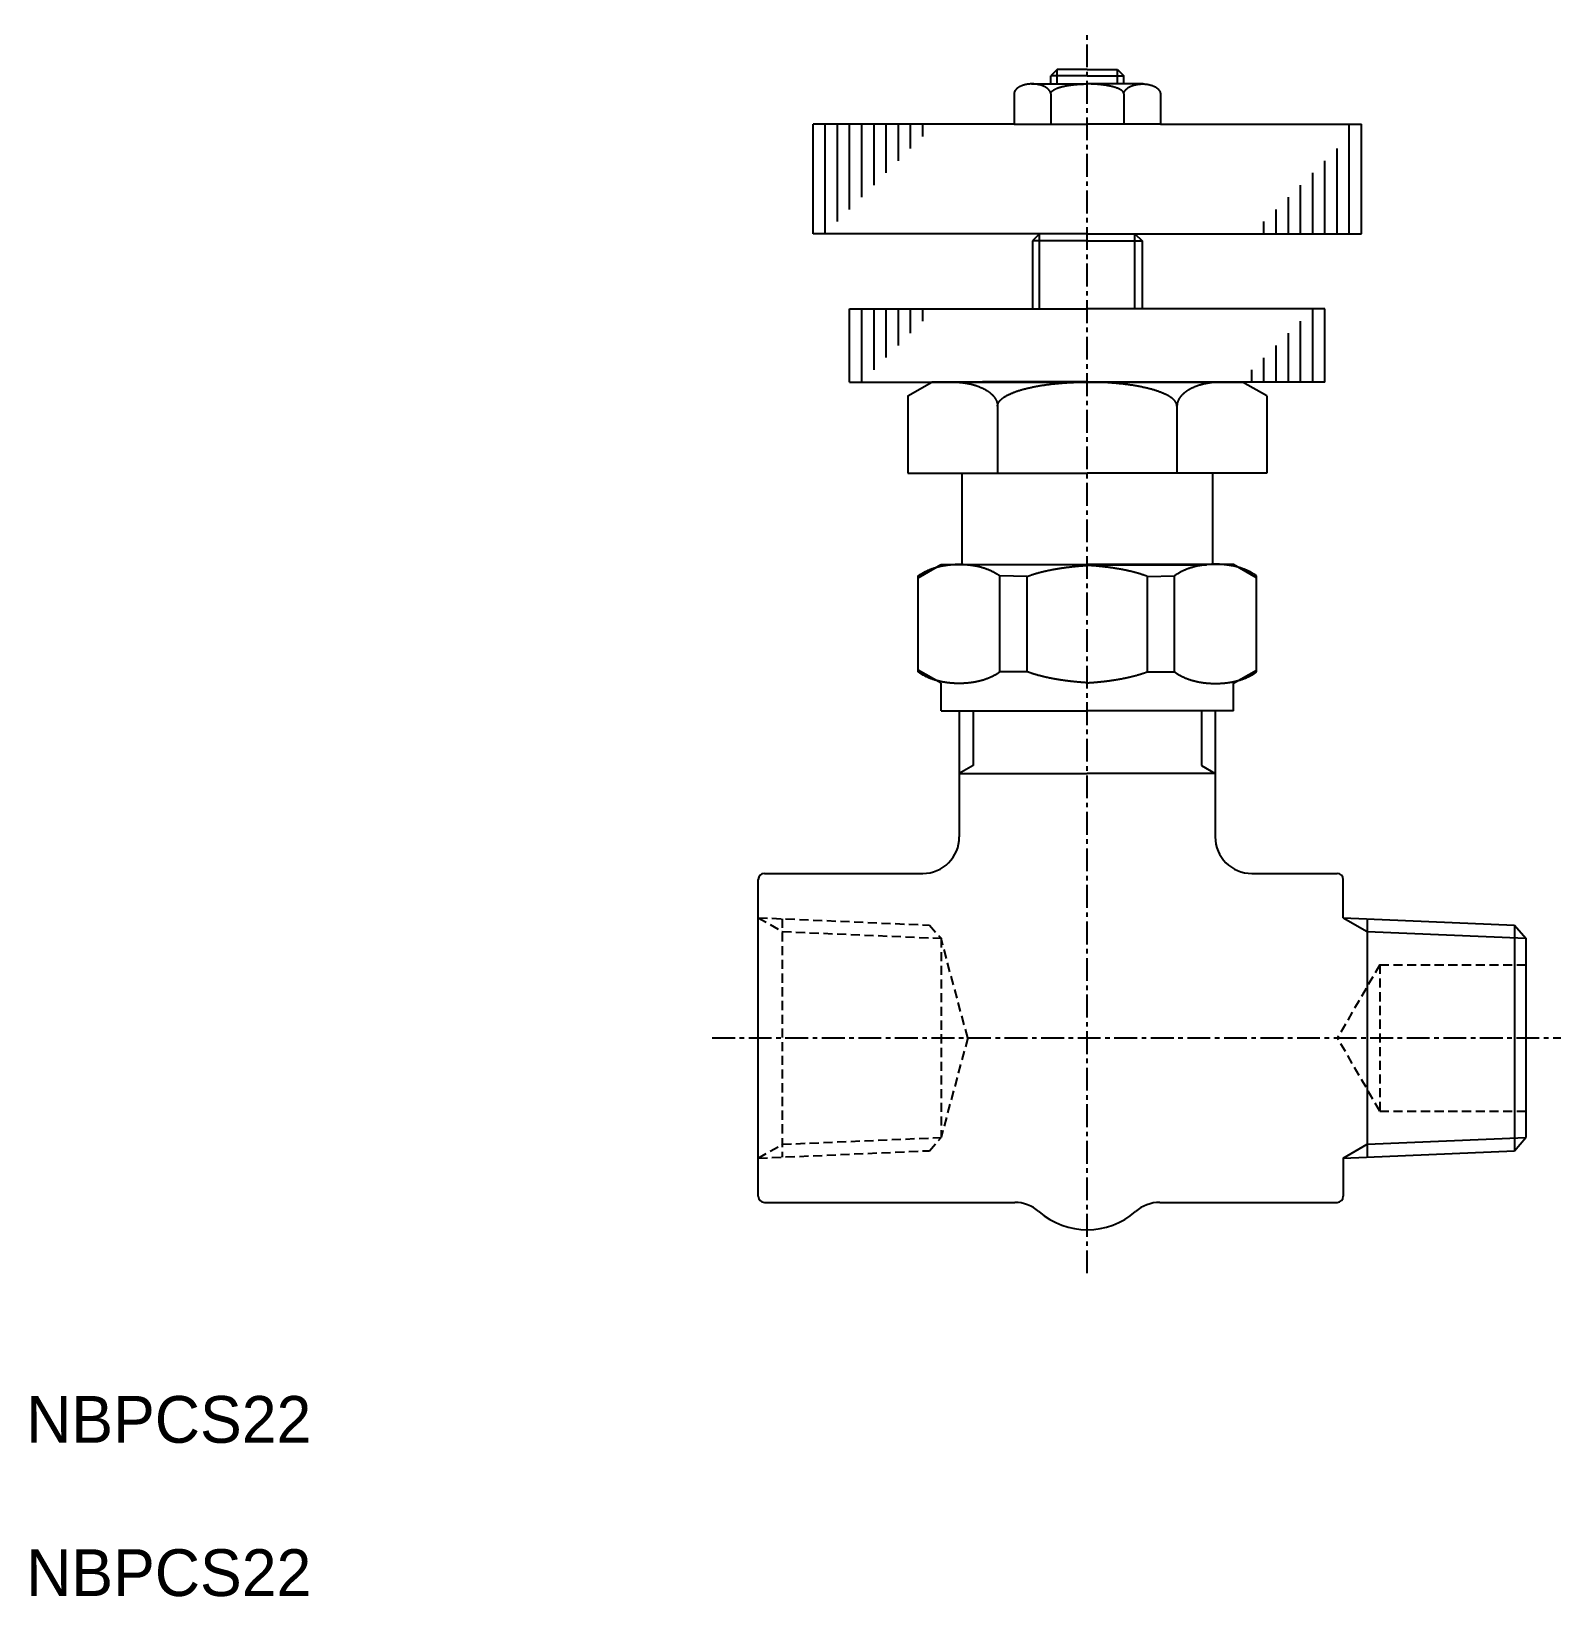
# Model space of a CAD drawing. Extents: x -13.7 to 69.9, y 117.1 to 202.8.
import ezdxf

# ---------------------------------------------------------------- set-up
doc = ezdxf.new("R2010")
doc.units = 0
doc.linetypes.add('CENTER', pattern=[2, 1.25, -0.25, 0.25, -0.25])
doc.linetypes.add('DASHED', pattern=[0.75, 0.5, -0.25])
doc.layers.get('0').update_dxf_attribs({"linetype": 'CONTINUOUS'})
doc.layers.add('CENTER', color=1, linetype='CENTER')

msp = doc.modelspace()

# ---------------------------------------------------------------- texts
at = {"color": 7, "linetype": 'CONTINUOUS'}
for p in [(-14.015, 125.552), (-14.015, 117.167)]:
    msp.add_text('NBPCS22', height=2.5597, dxfattribs=at).set_placement(p)

# ---------------------------------------------------------------- linework, layer by layer
at = {"color": 7, "linetype": 'CONTINUOUS'}
for p, q in [((42.385, 200.707), (42.035, 200.357)), ((42.385, 200.707), (42.035, 200.357)), ((44.035, 200.707), (42.385, 200.707)), ((44.035, 200.707), (42.385, 200.707)), ((44.035, 200.707), (45.685, 200.707)), ((44.035, 200.707), (45.685, 200.707)), ((45.685, 200.707), (46.035, 200.357)), ((45.685, 200.707), (46.035, 200.357)), ((40.98, 199.907), (44.035, 199.907)), ((40.98, 199.907), (44.035, 199.907)), ((44.035, 200.357), (42.035, 200.357)), ((44.035, 200.357), (42.035, 200.357)), ((42.035, 199.907), (42.035, 200.357)), ((42.035, 199.907), (42.035, 200.357)), ((44.035, 200.357), (46.035, 200.357)), ((44.035, 200.357), (46.035, 200.357)), ((47.09, 199.907), (44.035, 199.907)), ((47.09, 199.907), (44.035, 199.907)), ((46.035, 199.907), (46.035, 200.357)), ((46.035, 199.907), (46.035, 200.357)), ((40.035, 199.356), (40.035, 197.707)), ((40.035, 199.356), (40.035, 197.707)), ((42.035, 199.369), (42.035, 199.396)), ((42.035, 199.369), (42.035, 199.396)), ((42.035, 199.369), (42.035, 197.707)), ((42.035, 199.369), (42.035, 197.707)), ((46.035, 199.369), (46.035, 199.396)), ((46.035, 199.369), (46.035, 199.396)), ((46.035, 199.369), (46.035, 197.707)), ((46.035, 199.369), (46.035, 197.707)), ((48.035, 199.356), (48.035, 197.707)), ((48.035, 199.356), (48.035, 197.707)), ((40.035, 197.707), (29.035, 197.707)), ((29.035, 191.707), (29.035, 197.707)), ((40.035, 197.707), (44.035, 197.707)), ((48.035, 197.707), (44.035, 197.707)), ((48.035, 197.707), (59.035, 197.707)), ((59.035, 191.707), (59.035, 197.707)), ((44.035, 191.707), (29.035, 191.707)), ((44.035, 191.707), (29.035, 191.707)), ((41.425, 191.707), (41.035, 191.317)), ((44.035, 191.317), (41.035, 191.317)), ((41.035, 191.317), (41.035, 187.596)), ((44.035, 191.707), (41.425, 191.707)), ((44.035, 191.707), (59.035, 191.707)), ((44.035, 191.707), (59.035, 191.707)), ((44.035, 191.707), (46.645, 191.707)), ((44.035, 191.317), (47.035, 191.317)), ((46.645, 191.707), (47.035, 191.317)), ((47.035, 191.317), (47.035, 187.596)), ((31.035, 183.596), (31.035, 187.596)), ((31.035, 187.596), (44.035, 187.596)), ((57.035, 187.596), (44.035, 187.596)), ((57.035, 183.596), (57.035, 187.596)), ((31.035, 183.596), (44.035, 183.596)), ((34.22, 182.837), (35.535, 183.596)), ((44.035, 183.596), (35.535, 183.596)), ((41.035, 183.596), (36.91, 183.596)), ((41.035, 183.596), (36.91, 183.596)), ((44.035, 183.61), (38.312, 183.61)), ((44.035, 183.61), (49.757, 183.61)), ((44.035, 183.596), (52.535, 183.596)), ((57.035, 183.596), (44.035, 183.596)), ((47.035, 183.596), (51.16, 183.596)), ((47.035, 183.596), (51.16, 183.596)), ((53.85, 182.837), (52.535, 183.596)), ((34.22, 182.837), (34.22, 178.61)), ((53.85, 182.837), (53.85, 178.61)), ((39.127, 182.276), (39.127, 178.596)), ((48.942, 182.276), (48.942, 178.596)), ((34.22, 178.61), (44.035, 178.61)), ((37.177, 178.61), (37.177, 173.61)), ((41.035, 178.61), (41.035, 178.596)), ((53.85, 178.61), (44.035, 178.61)), ((47.035, 178.61), (47.035, 178.596)), ((50.893, 178.61), (50.893, 173.61)), ((34.785, 172.889), (36.035, 173.61)), ((36.035, 173.61), (44.035, 173.61)), ((44.035, 173.602), (37.512, 173.602)), ((52.035, 173.61), (44.035, 173.61)), ((44.035, 173.602), (50.558, 173.602)), ((53.285, 172.889), (52.035, 173.61)), ((34.785, 167.736), (34.785, 172.984)), ((34.785, 167.832), (34.785, 172.889)), ((39.257, 167.736), (39.257, 172.984)), ((40.74, 172.956), (39.257, 172.984)), ((40.74, 167.747), (40.74, 172.956)), ((47.33, 172.956), (48.813, 172.984)), ((47.33, 167.747), (47.33, 172.956)), ((48.813, 167.736), (48.813, 172.984)), ((53.285, 167.736), (53.285, 172.984)), ((53.285, 167.832), (53.285, 172.889)), ((36.035, 167.11), (34.785, 167.832)), ((36.035, 165.61), (36.035, 167.11)), ((40.74, 167.747), (39.257, 167.736)), ((47.33, 167.747), (48.813, 167.736)), ((52.035, 167.11), (53.285, 167.832)), ((52.035, 165.61), (52.035, 167.11)), ((36.035, 165.61), (44.035, 165.61)), ((37.035, 165.61), (37.035, 158.707)), ((52.035, 165.61), (44.035, 165.61)), ((51.035, 165.61), (51.035, 158.707)), ((37.785, 162.61), (37.035, 162.177)), ((37.035, 162.177), (44.035, 162.177)), ((51.035, 162.177), (44.035, 162.177)), ((50.285, 162.61), (51.035, 162.177)), ((26.035, 139.04), (26.035, 156.374)), ((26.368, 156.707), (35.035, 156.707)), ((53.035, 156.707), (57.702, 156.707)), ((58.035, 154.286), (58.035, 156.374)), ((58.035, 154.286), (67.402, 153.878)), ((59.348, 154.228), (59.348, 141.186)), ((67.402, 153.878), (67.402, 141.536)), ((67.402, 153.878), (68.035, 153.157)), ((68.035, 153.157), (68.035, 142.257)), ((67.402, 141.536), (68.035, 142.257)), ((58.035, 141.129), (67.402, 141.536)), ((58.035, 141.129), (58.035, 139.04)), ((26.368, 138.707), (39.535, 138.707)), ((39.035, 138.707), (39.535, 138.707)), ((39.285, 138.707), (40.066, 138.707)), ((48.003, 138.707), (48.535, 138.707)), ((48.535, 138.707), (57.702, 138.707))]:
    msp.add_line(p, q, dxfattribs=at)
at = {"color": 3, "linetype": 'CONTINUOUS'}
for p, q in [((42.385, 199.907), (42.385, 200.707)), ((42.385, 199.907), (42.385, 200.707)), ((45.685, 199.907), (45.685, 200.707)), ((45.685, 199.907), (45.685, 200.707)), ((29.702, 191.707), (29.702, 197.707)), ((30.368, 192.374), (30.368, 197.707)), ((31.035, 193.04), (31.035, 197.707)), ((31.702, 193.707), (31.702, 197.707)), ((32.368, 194.374), (32.368, 197.707)), ((33.035, 195.04), (33.035, 197.707)), ((33.035, 195.04), (33.035, 197.707)), ((33.702, 195.707), (33.702, 197.707)), ((34.368, 196.374), (34.368, 197.707)), ((35.035, 197.04), (35.035, 197.707)), ((58.368, 191.707), (58.368, 197.707)), ((57.702, 191.707), (57.702, 196.374)), ((57.035, 191.707), (57.035, 195.707)), ((56.368, 191.707), (56.368, 195.04)), ((55.035, 191.707), (55.035, 193.707)), ((55.035, 191.707), (55.035, 193.707)), ((55.702, 191.707), (55.702, 194.374)), ((54.368, 191.707), (54.368, 193.04)), ((53.702, 191.707), (53.702, 192.374)), ((41.425, 187.596), (41.425, 191.707)), ((46.645, 187.596), (46.645, 191.707)), ((31.702, 183.597), (31.702, 187.597)), ((32.368, 184.263), (32.368, 187.597)), ((33.035, 184.93), (33.035, 187.597)), ((33.702, 185.597), (33.702, 187.597)), ((34.368, 186.263), (34.368, 187.597)), ((35.035, 186.93), (35.035, 187.597)), ((56.368, 183.596), (56.368, 187.596)), ((55.702, 183.596), (55.702, 186.929)), ((55.035, 183.596), (55.035, 186.262)), ((54.368, 183.596), (54.368, 185.596)), ((53.035, 183.596), (53.035, 184.262)), ((53.702, 183.596), (53.702, 184.929)), ((37.785, 165.61), (37.785, 162.61)), ((50.285, 165.61), (50.285, 162.61)), ((58.035, 154.286), (59.348, 153.527)), ((59.348, 153.527), (68.035, 153.157)), ((59.348, 141.887), (68.035, 142.257)), ((58.035, 141.129), (59.348, 141.887))]:
    msp.add_line(p, q, dxfattribs=at)
at = {"color": 3, "linetype": 'DASHED'}
for p, q in [((26.035, 154.286), (27.348, 153.527)), ((26.035, 154.286), (35.402, 153.878)), ((27.348, 154.228), (27.348, 141.186)), ((27.348, 153.527), (36.035, 153.157)), ((35.402, 153.878), (36.035, 153.157)), ((36.035, 153.157), (36.035, 142.257)), ((37.495, 147.707), (36.035, 153.157)), ((60.035, 151.707), (57.725, 147.707)), ((60.035, 151.707), (60.035, 143.707)), ((60.035, 151.707), (68.035, 151.707)), ((37.495, 147.707), (36.035, 142.257)), ((60.035, 143.707), (57.725, 147.707)), ((60.035, 143.707), (68.035, 143.707)), ((27.348, 141.887), (36.035, 142.257)), ((35.402, 141.536), (36.035, 142.257)), ((26.035, 141.129), (27.348, 141.887)), ((26.035, 141.129), (35.402, 141.536))]:
    msp.add_line(p, q, dxfattribs=at)
at = {"color": 7, "linetype": 'CONTINUOUS'}
for points in [[(42.036, 199.389, 0), (42.034, 199.402, 0), (42.03, 199.415, 0), (42.027, 199.429, 0), (42.022, 199.442, 0), (42.017, 199.455, 0), (42.012, 199.468, 0), (42.006, 199.481, 0), (41.999, 199.494, 0), (41.992, 199.507, 0), (41.984, 199.519, 0), (41.976, 199.532, 0), (41.968, 199.545, 0), (41.958, 199.557, 0), (41.949, 199.569, 0), (41.938, 199.582, 0), (41.927, 199.594, 0), (41.916, 199.606, 0), (41.904, 199.617, 0), (41.892, 199.629, 0), (41.879, 199.641, 0), (41.866, 199.652, 0), (41.852, 199.663, 0), (41.838, 199.674, 0), (41.823, 199.685, 0), (41.808, 199.695, 0), (41.793, 199.706, 0), (41.777, 199.716, 0), (41.76, 199.726, 0), (41.743, 199.735, 0), (41.726, 199.745, 0), (41.709, 199.754, 0), (41.691, 199.763, 0), (41.672, 199.772, 0), (41.654, 199.781, 0), (41.634, 199.789, 0), (41.615, 199.797, 0), (41.595, 199.805, 0), (41.575, 199.813, 0), (41.555, 199.82, 0), (41.534, 199.827, 0), (41.513, 199.834, 0), (41.492, 199.84, 0), (41.471, 199.846, 0), (41.449, 199.852, 0), (41.427, 199.858, 0), (41.405, 199.863, 0), (41.382, 199.868, 0), (41.36, 199.873, 0), (41.337, 199.878, 0), (41.314, 199.882, 0), (41.291, 199.886, 0), (41.268, 199.889, 0), (41.244, 199.892, 0), (41.221, 199.895, 0), (41.197, 199.898, 0), (41.174, 199.9, 0), (41.15, 199.902, 0), (41.126, 199.904, 0), (41.102, 199.905, 0), (41.078, 199.906, 0), (41.054, 199.907, 0), (41.03, 199.907, 0), (41.006, 199.907, 0), (40.983, 199.907, 0), (40.959, 199.907, 0), (40.935, 199.906, 0), (40.911, 199.905, 0), (40.887, 199.903, 0), (40.864, 199.901, 0), (40.84, 199.899, 0), (40.817, 199.897, 0), (40.794, 199.894, 0), (40.77, 199.891, 0), (40.747, 199.888, 0), (40.724, 199.884, 0), (40.702, 199.88, 0), (40.679, 199.876, 0), (40.657, 199.871, 0), (40.635, 199.866, 0), (40.613, 199.861, 0), (40.592, 199.855, 0), (40.57, 199.85, 0), (40.549, 199.844, 0), (40.529, 199.837, 0), (40.508, 199.831, 0), (40.488, 199.824, 0), (40.468, 199.817, 0), (40.449, 199.809, 0), (40.429, 199.801, 0), (40.41, 199.793, 0), (40.392, 199.785, 0), (40.374, 199.777, 0), (40.356, 199.768, 0), (40.339, 199.759, 0), (40.322, 199.75, 0), (40.305, 199.741, 0), (40.289, 199.731, 0), (40.273, 199.721, 0), (40.258, 199.711, 0), (40.243, 199.701, 0), (40.229, 199.69, 0), (40.215, 199.68, 0), (40.202, 199.669, 0), (40.188, 199.658, 0), (40.176, 199.647, 0), (40.164, 199.635, 0), (40.153, 199.624, 0), (40.142, 199.612, 0), (40.131, 199.6, 0), (40.121, 199.588, 0), (40.112, 199.576, 0), (40.103, 199.564, 0), (40.094, 199.551, 0), (40.087, 199.539, 0), (40.079, 199.526, 0), (40.072, 199.514, 0), (40.066, 199.501, 0), (40.06, 199.488, 0), (40.055, 199.475, 0), (40.051, 199.462, 0), (40.047, 199.449, 0), (40.044, 199.436, 0), (40.041, 199.423, 0), (40.038, 199.409, 0), (40.037, 199.396, 0), (40.035, 199.383, 0), (40.035, 199.369, 0), (40.035, 199.356, 0)], [(42.036, 199.389, 0), (42.034, 199.402, 0), (42.03, 199.415, 0), (42.027, 199.429, 0), (42.022, 199.442, 0), (42.017, 199.455, 0), (42.012, 199.468, 0), (42.006, 199.481, 0), (41.999, 199.494, 0), (41.992, 199.507, 0), (41.984, 199.519, 0), (41.976, 199.532, 0), (41.968, 199.545, 0), (41.958, 199.557, 0), (41.949, 199.569, 0), (41.938, 199.582, 0), (41.927, 199.594, 0), (41.916, 199.606, 0), (41.904, 199.617, 0), (41.892, 199.629, 0), (41.879, 199.641, 0), (41.866, 199.652, 0), (41.852, 199.663, 0), (41.838, 199.674, 0), (41.823, 199.685, 0), (41.808, 199.695, 0), (41.793, 199.706, 0), (41.777, 199.716, 0), (41.76, 199.726, 0), (41.743, 199.735, 0), (41.726, 199.745, 0), (41.709, 199.754, 0), (41.691, 199.763, 0), (41.672, 199.772, 0), (41.654, 199.781, 0), (41.634, 199.789, 0), (41.615, 199.797, 0), (41.595, 199.805, 0), (41.575, 199.813, 0), (41.555, 199.82, 0), (41.534, 199.827, 0), (41.513, 199.834, 0), (41.492, 199.84, 0), (41.471, 199.846, 0), (41.449, 199.852, 0), (41.427, 199.858, 0), (41.405, 199.863, 0), (41.382, 199.868, 0), (41.36, 199.873, 0), (41.337, 199.878, 0), (41.314, 199.882, 0), (41.291, 199.886, 0), (41.268, 199.889, 0), (41.244, 199.892, 0), (41.221, 199.895, 0), (41.197, 199.898, 0), (41.174, 199.9, 0), (41.15, 199.902, 0), (41.126, 199.904, 0), (41.102, 199.905, 0), (41.078, 199.906, 0), (41.054, 199.907, 0), (41.03, 199.907, 0), (41.006, 199.907, 0), (40.983, 199.907, 0), (40.959, 199.907, 0), (40.935, 199.906, 0), (40.911, 199.905, 0), (40.887, 199.903, 0), (40.864, 199.901, 0), (40.84, 199.899, 0), (40.817, 199.897, 0), (40.794, 199.894, 0), (40.77, 199.891, 0), (40.747, 199.888, 0), (40.724, 199.884, 0), (40.702, 199.88, 0), (40.679, 199.876, 0), (40.657, 199.871, 0), (40.635, 199.866, 0), (40.613, 199.861, 0), (40.592, 199.855, 0), (40.57, 199.85, 0), (40.549, 199.844, 0), (40.529, 199.837, 0), (40.508, 199.831, 0), (40.488, 199.824, 0), (40.468, 199.817, 0), (40.449, 199.809, 0), (40.429, 199.801, 0), (40.41, 199.793, 0), (40.392, 199.785, 0), (40.374, 199.777, 0), (40.356, 199.768, 0), (40.339, 199.759, 0), (40.322, 199.75, 0), (40.305, 199.741, 0), (40.289, 199.731, 0), (40.273, 199.721, 0), (40.258, 199.711, 0), (40.243, 199.701, 0), (40.229, 199.69, 0), (40.215, 199.68, 0), (40.202, 199.669, 0), (40.188, 199.658, 0), (40.176, 199.647, 0), (40.164, 199.635, 0), (40.153, 199.624, 0), (40.142, 199.612, 0), (40.131, 199.6, 0), (40.121, 199.588, 0), (40.112, 199.576, 0), (40.103, 199.564, 0), (40.094, 199.551, 0), (40.087, 199.539, 0), (40.079, 199.526, 0), (40.072, 199.514, 0), (40.066, 199.501, 0), (40.06, 199.488, 0), (40.055, 199.475, 0), (40.051, 199.462, 0), (40.047, 199.449, 0), (40.044, 199.436, 0), (40.041, 199.423, 0), (40.038, 199.409, 0), (40.037, 199.396, 0), (40.035, 199.383, 0), (40.035, 199.369, 0), (40.035, 199.356, 0)], [(42.035, 199.369, 0), (42.035, 199.376, 0), (42.035, 199.382, 0), (42.036, 199.389, 0), (42.037, 199.396, 0), (42.039, 199.402, 0), (42.04, 199.409, 0), (42.042, 199.415, 0), (42.044, 199.422, 0), (42.047, 199.428, 0), (42.05, 199.435, 0), (42.053, 199.442, 0), (42.056, 199.448, 0), (42.06, 199.455, 0), (42.064, 199.461, 0), (42.069, 199.468, 0), (42.073, 199.474, 0), (42.078, 199.481, 0), (42.084, 199.487, 0), (42.089, 199.493, 0), (42.095, 199.5, 0), (42.101, 199.506, 0), (42.107, 199.513, 0), (42.114, 199.519, 0), (42.121, 199.525, 0), (42.128, 199.532, 0), (42.136, 199.538, 0), (42.144, 199.544, 0), (42.152, 199.55, 0), (42.16, 199.557, 0), (42.169, 199.563, 0), (42.178, 199.569, 0), (42.187, 199.575, 0), (42.197, 199.581, 0), (42.206, 199.587, 0), (42.217, 199.593, 0), (42.227, 199.599, 0), (42.237, 199.605, 0), (42.248, 199.611, 0), (42.26, 199.617, 0), (42.271, 199.623, 0), (42.283, 199.629, 0), (42.295, 199.634, 0), (42.307, 199.64, 0), (42.319, 199.646, 0), (42.332, 199.651, 0), (42.345, 199.657, 0), (42.358, 199.663, 0), (42.372, 199.668, 0), (42.386, 199.674, 0), (42.4, 199.679, 0), (42.414, 199.684, 0), (42.428, 199.69, 0), (42.443, 199.695, 0), (42.458, 199.7, 0), (42.473, 199.705, 0), (42.489, 199.71, 0), (42.504, 199.716, 0), (42.52, 199.721, 0), (42.537, 199.726, 0), (42.553, 199.73, 0), (42.57, 199.735, 0), (42.586, 199.74, 0), (42.603, 199.745, 0), (42.621, 199.75, 0), (42.638, 199.754, 0), (42.656, 199.759, 0), (42.674, 199.763, 0), (42.692, 199.768, 0), (42.71, 199.772, 0), (42.728, 199.777, 0), (42.747, 199.781, 0), (42.766, 199.785, 0), (42.785, 199.789, 0), (42.804, 199.793, 0), (42.824, 199.797, 0), (42.843, 199.801, 0), (42.863, 199.805, 0), (42.883, 199.809, 0), (42.903, 199.813, 0), (42.924, 199.817, 0), (42.944, 199.82, 0), (42.965, 199.824, 0), (42.986, 199.827, 0), (43.007, 199.831, 0), (43.028, 199.834, 0), (43.049, 199.837, 0), (43.071, 199.841, 0), (43.092, 199.844, 0), (43.114, 199.847, 0), (43.136, 199.85, 0), (43.158, 199.853, 0), (43.18, 199.856, 0), (43.202, 199.858, 0), (43.224, 199.861, 0), (43.247, 199.864, 0), (43.27, 199.866, 0), (43.292, 199.869, 0), (43.315, 199.871, 0), (43.338, 199.873, 0), (43.361, 199.876, 0), (43.384, 199.878, 0), (43.407, 199.88, 0), (43.431, 199.882, 0), (43.454, 199.884, 0), (43.478, 199.886, 0), (43.501, 199.888, 0), (43.525, 199.889, 0), (43.549, 199.891, 0), (43.573, 199.893, 0), (43.597, 199.894, 0), (43.621, 199.896, 0), (43.645, 199.897, 0), (43.669, 199.898, 0), (43.693, 199.899, 0), (43.717, 199.9, 0), (43.741, 199.901, 0), (43.766, 199.902, 0), (43.79, 199.903, 0), (43.814, 199.904, 0), (43.839, 199.905, 0), (43.863, 199.905, 0), (43.888, 199.906, 0), (43.912, 199.906, 0), (43.937, 199.907, 0), (43.961, 199.907, 0), (43.986, 199.907, 0), (44.01, 199.907, 0), (44.035, 199.907, 0)], [(42.035, 199.369, 0), (42.035, 199.376, 0), (42.035, 199.382, 0), (42.036, 199.389, 0), (42.037, 199.396, 0), (42.039, 199.402, 0), (42.04, 199.409, 0), (42.042, 199.415, 0), (42.044, 199.422, 0), (42.047, 199.428, 0), (42.05, 199.435, 0), (42.053, 199.442, 0), (42.056, 199.448, 0), (42.06, 199.455, 0), (42.064, 199.461, 0), (42.069, 199.468, 0), (42.073, 199.474, 0), (42.078, 199.481, 0), (42.084, 199.487, 0), (42.089, 199.493, 0), (42.095, 199.5, 0), (42.101, 199.506, 0), (42.107, 199.513, 0), (42.114, 199.519, 0), (42.121, 199.525, 0), (42.128, 199.532, 0), (42.136, 199.538, 0), (42.144, 199.544, 0), (42.152, 199.55, 0), (42.16, 199.557, 0), (42.169, 199.563, 0), (42.178, 199.569, 0), (42.187, 199.575, 0), (42.197, 199.581, 0), (42.206, 199.587, 0), (42.217, 199.593, 0), (42.227, 199.599, 0), (42.237, 199.605, 0), (42.248, 199.611, 0), (42.26, 199.617, 0), (42.271, 199.623, 0), (42.283, 199.629, 0), (42.295, 199.634, 0), (42.307, 199.64, 0), (42.319, 199.646, 0), (42.332, 199.651, 0), (42.345, 199.657, 0), (42.358, 199.663, 0), (42.372, 199.668, 0), (42.386, 199.674, 0), (42.4, 199.679, 0), (42.414, 199.684, 0), (42.428, 199.69, 0), (42.443, 199.695, 0), (42.458, 199.7, 0), (42.473, 199.705, 0), (42.489, 199.71, 0), (42.504, 199.716, 0), (42.52, 199.721, 0), (42.537, 199.726, 0), (42.553, 199.73, 0), (42.57, 199.735, 0), (42.586, 199.74, 0), (42.603, 199.745, 0), (42.621, 199.75, 0), (42.638, 199.754, 0), (42.656, 199.759, 0), (42.674, 199.763, 0), (42.692, 199.768, 0), (42.71, 199.772, 0), (42.728, 199.777, 0), (42.747, 199.781, 0), (42.766, 199.785, 0), (42.785, 199.789, 0), (42.804, 199.793, 0), (42.824, 199.797, 0), (42.843, 199.801, 0), (42.863, 199.805, 0), (42.883, 199.809, 0), (42.903, 199.813, 0), (42.924, 199.817, 0), (42.944, 199.82, 0), (42.965, 199.824, 0), (42.986, 199.827, 0), (43.007, 199.831, 0), (43.028, 199.834, 0), (43.049, 199.837, 0), (43.071, 199.841, 0), (43.092, 199.844, 0), (43.114, 199.847, 0), (43.136, 199.85, 0), (43.158, 199.853, 0), (43.18, 199.856, 0), (43.202, 199.858, 0), (43.224, 199.861, 0), (43.247, 199.864, 0), (43.27, 199.866, 0), (43.292, 199.869, 0), (43.315, 199.871, 0), (43.338, 199.873, 0), (43.361, 199.876, 0), (43.384, 199.878, 0), (43.407, 199.88, 0), (43.431, 199.882, 0), (43.454, 199.884, 0), (43.478, 199.886, 0), (43.501, 199.888, 0), (43.525, 199.889, 0), (43.549, 199.891, 0), (43.573, 199.893, 0), (43.597, 199.894, 0), (43.621, 199.896, 0), (43.645, 199.897, 0), (43.669, 199.898, 0), (43.693, 199.899, 0), (43.717, 199.9, 0), (43.741, 199.901, 0), (43.766, 199.902, 0), (43.79, 199.903, 0), (43.814, 199.904, 0), (43.839, 199.905, 0), (43.863, 199.905, 0), (43.888, 199.906, 0), (43.912, 199.906, 0), (43.937, 199.907, 0), (43.961, 199.907, 0), (43.986, 199.907, 0), (44.01, 199.907, 0), (44.035, 199.907, 0)], [(46.035, 199.369, 0), (46.035, 199.376, 0), (46.034, 199.382, 0), (46.033, 199.389, 0), (46.032, 199.396, 0), (46.031, 199.402, 0), (46.029, 199.409, 0), (46.028, 199.415, 0), (46.025, 199.422, 0), (46.023, 199.428, 0), (46.02, 199.435, 0), (46.017, 199.442, 0), (46.013, 199.448, 0), (46.01, 199.455, 0), (46.005, 199.461, 0), (46.001, 199.468, 0), (45.996, 199.474, 0), (45.992, 199.481, 0), (45.986, 199.487, 0), (45.981, 199.493, 0), (45.975, 199.5, 0), (45.969, 199.506, 0), (45.962, 199.513, 0), (45.956, 199.519, 0), (45.949, 199.525, 0), (45.941, 199.532, 0), (45.934, 199.538, 0), (45.926, 199.544, 0), (45.918, 199.55, 0), (45.91, 199.557, 0), (45.901, 199.563, 0), (45.892, 199.569, 0), (45.883, 199.575, 0), (45.873, 199.581, 0), (45.863, 199.587, 0), (45.853, 199.593, 0), (45.843, 199.599, 0), (45.832, 199.605, 0), (45.821, 199.611, 0), (45.81, 199.617, 0), (45.799, 199.623, 0), (45.787, 199.629, 0), (45.775, 199.634, 0), (45.763, 199.64, 0), (45.75, 199.646, 0), (45.738, 199.651, 0), (45.725, 199.657, 0), (45.711, 199.663, 0), (45.698, 199.668, 0), (45.684, 199.674, 0), (45.67, 199.679, 0), (45.656, 199.684, 0), (45.641, 199.69, 0), (45.627, 199.695, 0), (45.612, 199.7, 0), (45.596, 199.705, 0), (45.581, 199.71, 0), (45.565, 199.716, 0), (45.549, 199.721, 0), (45.533, 199.726, 0), (45.517, 199.73, 0), (45.5, 199.735, 0), (45.483, 199.74, 0), (45.466, 199.745, 0), (45.449, 199.75, 0), (45.432, 199.754, 0), (45.414, 199.759, 0), (45.396, 199.763, 0), (45.378, 199.768, 0), (45.36, 199.772, 0), (45.341, 199.777, 0), (45.322, 199.781, 0), (45.304, 199.785, 0), (45.285, 199.789, 0), (45.265, 199.793, 0), (45.246, 199.797, 0), (45.226, 199.801, 0), (45.206, 199.805, 0), (45.187, 199.809, 0), (45.166, 199.813, 0), (45.146, 199.817, 0), (45.126, 199.82, 0), (45.105, 199.824, 0), (45.084, 199.827, 0), (45.063, 199.831, 0), (45.042, 199.834, 0), (45.021, 199.837, 0), (44.999, 199.841, 0), (44.978, 199.844, 0), (44.956, 199.847, 0), (44.934, 199.85, 0), (44.912, 199.853, 0), (44.89, 199.856, 0), (44.868, 199.858, 0), (44.845, 199.861, 0), (44.823, 199.864, 0), (44.8, 199.866, 0), (44.778, 199.869, 0), (44.755, 199.871, 0), (44.732, 199.873, 0), (44.709, 199.876, 0), (44.685, 199.878, 0), (44.662, 199.88, 0), (44.639, 199.882, 0), (44.615, 199.884, 0), (44.592, 199.886, 0), (44.568, 199.888, 0), (44.545, 199.889, 0), (44.521, 199.891, 0), (44.497, 199.893, 0), (44.473, 199.894, 0), (44.449, 199.896, 0), (44.425, 199.897, 0), (44.401, 199.898, 0), (44.377, 199.899, 0), (44.353, 199.9, 0), (44.328, 199.901, 0), (44.304, 199.902, 0), (44.28, 199.903, 0), (44.255, 199.904, 0), (44.231, 199.905, 0), (44.206, 199.905, 0), (44.182, 199.906, 0), (44.157, 199.906, 0), (44.133, 199.907, 0), (44.108, 199.907, 0), (44.084, 199.907, 0), (44.059, 199.907, 0), (44.035, 199.907, 0)], [(46.035, 199.369, 0), (46.035, 199.376, 0), (46.034, 199.382, 0), (46.033, 199.389, 0), (46.032, 199.396, 0), (46.031, 199.402, 0), (46.029, 199.409, 0), (46.028, 199.415, 0), (46.025, 199.422, 0), (46.023, 199.428, 0), (46.02, 199.435, 0), (46.017, 199.442, 0), (46.013, 199.448, 0), (46.01, 199.455, 0), (46.005, 199.461, 0), (46.001, 199.468, 0), (45.996, 199.474, 0), (45.992, 199.481, 0), (45.986, 199.487, 0), (45.981, 199.493, 0), (45.975, 199.5, 0), (45.969, 199.506, 0), (45.962, 199.513, 0), (45.956, 199.519, 0), (45.949, 199.525, 0), (45.941, 199.532, 0), (45.934, 199.538, 0), (45.926, 199.544, 0), (45.918, 199.55, 0), (45.91, 199.557, 0), (45.901, 199.563, 0), (45.892, 199.569, 0), (45.883, 199.575, 0), (45.873, 199.581, 0), (45.863, 199.587, 0), (45.853, 199.593, 0), (45.843, 199.599, 0), (45.832, 199.605, 0), (45.821, 199.611, 0), (45.81, 199.617, 0), (45.799, 199.623, 0), (45.787, 199.629, 0), (45.775, 199.634, 0), (45.763, 199.64, 0), (45.75, 199.646, 0), (45.738, 199.651, 0), (45.725, 199.657, 0), (45.711, 199.663, 0), (45.698, 199.668, 0), (45.684, 199.674, 0), (45.67, 199.679, 0), (45.656, 199.684, 0), (45.641, 199.69, 0), (45.627, 199.695, 0), (45.612, 199.7, 0), (45.596, 199.705, 0), (45.581, 199.71, 0), (45.565, 199.716, 0), (45.549, 199.721, 0), (45.533, 199.726, 0), (45.517, 199.73, 0), (45.5, 199.735, 0), (45.483, 199.74, 0), (45.466, 199.745, 0), (45.449, 199.75, 0), (45.432, 199.754, 0), (45.414, 199.759, 0), (45.396, 199.763, 0), (45.378, 199.768, 0), (45.36, 199.772, 0), (45.341, 199.777, 0), (45.322, 199.781, 0), (45.304, 199.785, 0), (45.285, 199.789, 0), (45.265, 199.793, 0), (45.246, 199.797, 0), (45.226, 199.801, 0), (45.206, 199.805, 0), (45.187, 199.809, 0), (45.166, 199.813, 0), (45.146, 199.817, 0), (45.126, 199.82, 0), (45.105, 199.824, 0), (45.084, 199.827, 0), (45.063, 199.831, 0), (45.042, 199.834, 0), (45.021, 199.837, 0), (44.999, 199.841, 0), (44.978, 199.844, 0), (44.956, 199.847, 0), (44.934, 199.85, 0), (44.912, 199.853, 0), (44.89, 199.856, 0), (44.868, 199.858, 0), (44.845, 199.861, 0), (44.823, 199.864, 0), (44.8, 199.866, 0), (44.778, 199.869, 0), (44.755, 199.871, 0), (44.732, 199.873, 0), (44.709, 199.876, 0), (44.685, 199.878, 0), (44.662, 199.88, 0), (44.639, 199.882, 0), (44.615, 199.884, 0), (44.592, 199.886, 0), (44.568, 199.888, 0), (44.545, 199.889, 0), (44.521, 199.891, 0), (44.497, 199.893, 0), (44.473, 199.894, 0), (44.449, 199.896, 0), (44.425, 199.897, 0), (44.401, 199.898, 0), (44.377, 199.899, 0), (44.353, 199.9, 0), (44.328, 199.901, 0), (44.304, 199.902, 0), (44.28, 199.903, 0), (44.255, 199.904, 0), (44.231, 199.905, 0), (44.206, 199.905, 0), (44.182, 199.906, 0), (44.157, 199.906, 0), (44.133, 199.907, 0), (44.108, 199.907, 0), (44.084, 199.907, 0), (44.059, 199.907, 0), (44.035, 199.907, 0)], [(46.033, 199.389, 0), (46.036, 199.402, 0), (46.039, 199.415, 0), (46.043, 199.429, 0), (46.047, 199.442, 0), (46.052, 199.455, 0), (46.058, 199.468, 0), (46.064, 199.481, 0), (46.071, 199.494, 0), (46.078, 199.507, 0), (46.085, 199.519, 0), (46.093, 199.532, 0), (46.102, 199.545, 0), (46.111, 199.557, 0), (46.121, 199.569, 0), (46.132, 199.582, 0), (46.142, 199.594, 0), (46.154, 199.606, 0), (46.166, 199.617, 0), (46.178, 199.629, 0), (46.191, 199.641, 0), (46.204, 199.652, 0), (46.218, 199.663, 0), (46.232, 199.674, 0), (46.246, 199.685, 0), (46.262, 199.695, 0), (46.277, 199.706, 0), (46.293, 199.716, 0), (46.31, 199.726, 0), (46.326, 199.735, 0), (46.344, 199.745, 0), (46.361, 199.754, 0), (46.379, 199.763, 0), (46.398, 199.772, 0), (46.416, 199.781, 0), (46.435, 199.789, 0), (46.455, 199.797, 0), (46.474, 199.805, 0), (46.495, 199.813, 0), (46.515, 199.82, 0), (46.536, 199.827, 0), (46.557, 199.834, 0), (46.578, 199.84, 0), (46.599, 199.846, 0), (46.621, 199.852, 0), (46.643, 199.858, 0), (46.665, 199.863, 0), (46.688, 199.868, 0), (46.71, 199.873, 0), (46.733, 199.878, 0), (46.756, 199.882, 0), (46.779, 199.886, 0), (46.802, 199.889, 0), (46.825, 199.892, 0), (46.849, 199.895, 0), (46.873, 199.898, 0), (46.896, 199.9, 0), (46.92, 199.902, 0), (46.944, 199.904, 0), (46.968, 199.905, 0), (46.992, 199.906, 0), (47.016, 199.907, 0), (47.039, 199.907, 0), (47.063, 199.907, 0), (47.087, 199.907, 0), (47.111, 199.907, 0), (47.135, 199.906, 0), (47.159, 199.905, 0), (47.182, 199.903, 0), (47.206, 199.901, 0), (47.23, 199.899, 0), (47.253, 199.897, 0), (47.276, 199.894, 0), (47.299, 199.891, 0), (47.322, 199.888, 0), (47.345, 199.884, 0), (47.368, 199.88, 0), (47.39, 199.876, 0), (47.413, 199.871, 0), (47.435, 199.866, 0), (47.456, 199.861, 0), (47.478, 199.855, 0), (47.499, 199.85, 0), (47.52, 199.844, 0), (47.541, 199.837, 0), (47.562, 199.831, 0), (47.582, 199.824, 0), (47.602, 199.817, 0), (47.621, 199.809, 0), (47.64, 199.801, 0), (47.659, 199.793, 0), (47.678, 199.785, 0), (47.696, 199.777, 0), (47.714, 199.768, 0), (47.731, 199.759, 0), (47.748, 199.75, 0), (47.764, 199.741, 0), (47.781, 199.731, 0), (47.796, 199.721, 0), (47.812, 199.711, 0), (47.827, 199.701, 0), (47.841, 199.69, 0), (47.855, 199.68, 0), (47.868, 199.669, 0), (47.881, 199.658, 0), (47.894, 199.647, 0), (47.906, 199.635, 0), (47.917, 199.624, 0), (47.928, 199.612, 0), (47.939, 199.6, 0), (47.949, 199.588, 0), (47.958, 199.576, 0), (47.967, 199.564, 0), (47.975, 199.551, 0), (47.983, 199.539, 0), (47.991, 199.526, 0), (47.997, 199.514, 0), (48.004, 199.501, 0), (48.009, 199.488, 0), (48.014, 199.475, 0), (48.019, 199.462, 0), (48.023, 199.449, 0), (48.026, 199.436, 0), (48.029, 199.423, 0), (48.031, 199.409, 0), (48.033, 199.396, 0), (48.034, 199.383, 0), (48.035, 199.369, 0), (48.035, 199.356, 0)], [(46.033, 199.389, 0), (46.036, 199.402, 0), (46.039, 199.415, 0), (46.043, 199.429, 0), (46.047, 199.442, 0), (46.052, 199.455, 0), (46.058, 199.468, 0), (46.064, 199.481, 0), (46.071, 199.494, 0), (46.078, 199.507, 0), (46.085, 199.519, 0), (46.093, 199.532, 0), (46.102, 199.545, 0), (46.111, 199.557, 0), (46.121, 199.569, 0), (46.132, 199.582, 0), (46.142, 199.594, 0), (46.154, 199.606, 0), (46.166, 199.617, 0), (46.178, 199.629, 0), (46.191, 199.641, 0), (46.204, 199.652, 0), (46.218, 199.663, 0), (46.232, 199.674, 0), (46.246, 199.685, 0), (46.262, 199.695, 0), (46.277, 199.706, 0), (46.293, 199.716, 0), (46.31, 199.726, 0), (46.326, 199.735, 0), (46.344, 199.745, 0), (46.361, 199.754, 0), (46.379, 199.763, 0), (46.398, 199.772, 0), (46.416, 199.781, 0), (46.435, 199.789, 0), (46.455, 199.797, 0), (46.474, 199.805, 0), (46.495, 199.813, 0), (46.515, 199.82, 0), (46.536, 199.827, 0), (46.557, 199.834, 0), (46.578, 199.84, 0), (46.599, 199.846, 0), (46.621, 199.852, 0), (46.643, 199.858, 0), (46.665, 199.863, 0), (46.688, 199.868, 0), (46.71, 199.873, 0), (46.733, 199.878, 0), (46.756, 199.882, 0), (46.779, 199.886, 0), (46.802, 199.889, 0), (46.825, 199.892, 0), (46.849, 199.895, 0), (46.873, 199.898, 0), (46.896, 199.9, 0), (46.92, 199.902, 0), (46.944, 199.904, 0), (46.968, 199.905, 0), (46.992, 199.906, 0), (47.016, 199.907, 0), (47.039, 199.907, 0), (47.063, 199.907, 0), (47.087, 199.907, 0), (47.111, 199.907, 0), (47.135, 199.906, 0), (47.159, 199.905, 0), (47.182, 199.903, 0), (47.206, 199.901, 0), (47.23, 199.899, 0), (47.253, 199.897, 0), (47.276, 199.894, 0), (47.299, 199.891, 0), (47.322, 199.888, 0), (47.345, 199.884, 0), (47.368, 199.88, 0), (47.39, 199.876, 0), (47.413, 199.871, 0), (47.435, 199.866, 0), (47.456, 199.861, 0), (47.478, 199.855, 0), (47.499, 199.85, 0), (47.52, 199.844, 0), (47.541, 199.837, 0), (47.562, 199.831, 0), (47.582, 199.824, 0), (47.602, 199.817, 0), (47.621, 199.809, 0), (47.64, 199.801, 0), (47.659, 199.793, 0), (47.678, 199.785, 0), (47.696, 199.777, 0), (47.714, 199.768, 0), (47.731, 199.759, 0), (47.748, 199.75, 0), (47.764, 199.741, 0), (47.781, 199.731, 0), (47.796, 199.721, 0), (47.812, 199.711, 0), (47.827, 199.701, 0), (47.841, 199.69, 0), (47.855, 199.68, 0), (47.868, 199.669, 0), (47.881, 199.658, 0), (47.894, 199.647, 0), (47.906, 199.635, 0), (47.917, 199.624, 0), (47.928, 199.612, 0), (47.939, 199.6, 0), (47.949, 199.588, 0), (47.958, 199.576, 0), (47.967, 199.564, 0), (47.975, 199.551, 0), (47.983, 199.539, 0), (47.991, 199.526, 0), (47.997, 199.514, 0), (48.004, 199.501, 0), (48.009, 199.488, 0), (48.014, 199.475, 0), (48.019, 199.462, 0), (48.023, 199.449, 0), (48.026, 199.436, 0), (48.029, 199.423, 0), (48.031, 199.409, 0), (48.033, 199.396, 0), (48.034, 199.383, 0), (48.035, 199.369, 0), (48.035, 199.356, 0)], [(36.674, 183.596, 0), (36.704, 183.596, 0), (36.734, 183.595, 0), (36.764, 183.595, 0), (36.794, 183.594, 0), (36.824, 183.593, 0), (36.854, 183.592, 0), (36.884, 183.591, 0), (36.914, 183.589, 0), (36.944, 183.588, 0), (36.974, 183.586, 0), (37.004, 183.584, 0), (37.034, 183.581, 0), (37.063, 183.579, 0), (37.093, 183.576, 0), (37.123, 183.573, 0), (37.152, 183.57, 0), (37.182, 183.567, 0), (37.211, 183.564, 0), (37.241, 183.56, 0), (37.27, 183.556, 0), (37.299, 183.552, 0), (37.328, 183.548, 0), (37.357, 183.543, 0), (37.386, 183.539, 0), (37.415, 183.534, 0), (37.443, 183.529, 0), (37.472, 183.524, 0), (37.5, 183.519, 0), (37.529, 183.513, 0), (37.557, 183.507, 0), (37.585, 183.501, 0), (37.613, 183.495, 0), (37.64, 183.489, 0), (37.668, 183.482, 0), (37.696, 183.476, 0), (37.723, 183.469, 0), (37.75, 183.462, 0), (37.777, 183.455, 0), (37.804, 183.447, 0), (37.83, 183.44, 0), (37.857, 183.432, 0), (37.883, 183.424, 0), (37.909, 183.416, 0), (37.935, 183.408, 0), (37.961, 183.399, 0), (37.986, 183.391, 0), (38.012, 183.382, 0), (38.037, 183.373, 0), (38.062, 183.364, 0), (38.087, 183.355, 0), (38.111, 183.346, 0), (38.135, 183.336, 0), (38.159, 183.326, 0), (38.183, 183.316, 0), (38.207, 183.306, 0), (38.23, 183.296, 0), (38.253, 183.286, 0), (38.276, 183.275, 0), (38.299, 183.265, 0), (38.322, 183.254, 0), (38.344, 183.243, 0), (38.366, 183.232, 0), (38.387, 183.22, 0), (38.409, 183.209, 0), (38.43, 183.198, 0), (38.451, 183.186, 0), (38.471, 183.174, 0), (38.492, 183.162, 0), (38.512, 183.15, 0), (38.532, 183.138, 0), (38.551, 183.126, 0), (38.57, 183.113, 0), (38.589, 183.101, 0), (38.608, 183.088, 0), (38.626, 183.075, 0), (38.645, 183.062, 0), (38.662, 183.049, 0), (38.68, 183.036, 0), (38.697, 183.022, 0), (38.714, 183.009, 0), (38.73, 182.996, 0), (38.747, 182.982, 0), (38.763, 182.968, 0), (38.778, 182.954, 0), (38.794, 182.94, 0), (38.809, 182.926, 0), (38.823, 182.912, 0), (38.838, 182.898, 0), (38.852, 182.884, 0), (38.865, 182.869, 0), (38.879, 182.855, 0), (38.892, 182.84, 0), (38.904, 182.825, 0), (38.917, 182.811, 0), (38.929, 182.796, 0), (38.941, 182.781, 0), (38.952, 182.766, 0), (38.963, 182.751, 0), (38.974, 182.736, 0), (38.984, 182.72, 0), (38.994, 182.705, 0), (39.004, 182.69, 0), (39.013, 182.674, 0), (39.022, 182.659, 0), (39.03, 182.643, 0), (39.038, 182.628, 0), (39.046, 182.612, 0), (39.054, 182.596, 0), (39.061, 182.581, 0), (39.068, 182.565, 0), (39.074, 182.549, 0), (39.08, 182.533, 0), (39.086, 182.517, 0), (39.091, 182.501, 0), (39.096, 182.485, 0), (39.101, 182.469, 0), (39.105, 182.453, 0), (39.109, 182.437, 0), (39.112, 182.421, 0), (39.116, 182.405, 0), (39.118, 182.389, 0), (39.121, 182.373, 0), (39.123, 182.357, 0), (39.124, 182.34, 0), (39.126, 182.324, 0), (39.127, 182.308, 0), (39.127, 182.292, 0), (39.127, 182.276, 0)], [(39.127, 182.276, 0), (39.128, 182.292, 0), (39.129, 182.308, 0), (39.131, 182.324, 0), (39.133, 182.34, 0), (39.137, 182.357, 0), (39.141, 182.373, 0), (39.145, 182.389, 0), (39.151, 182.405, 0), (39.157, 182.421, 0), (39.164, 182.437, 0), (39.172, 182.453, 0), (39.181, 182.469, 0), (39.19, 182.485, 0), (39.2, 182.501, 0), (39.21, 182.517, 0), (39.222, 182.533, 0), (39.234, 182.549, 0), (39.247, 182.565, 0), (39.26, 182.581, 0), (39.275, 182.596, 0), (39.289, 182.612, 0), (39.305, 182.628, 0), (39.322, 182.643, 0), (39.339, 182.659, 0), (39.356, 182.674, 0), (39.375, 182.69, 0), (39.394, 182.705, 0), (39.414, 182.72, 0), (39.435, 182.736, 0), (39.456, 182.751, 0), (39.478, 182.766, 0), (39.501, 182.781, 0), (39.524, 182.796, 0), (39.548, 182.811, 0), (39.573, 182.825, 0), (39.599, 182.84, 0), (39.625, 182.855, 0), (39.651, 182.869, 0), (39.679, 182.884, 0), (39.707, 182.898, 0), (39.736, 182.912, 0), (39.765, 182.926, 0), (39.795, 182.94, 0), (39.826, 182.954, 0), (39.857, 182.968, 0), (39.889, 182.982, 0), (39.921, 182.996, 0), (39.955, 183.009, 0), (39.988, 183.022, 0), (40.023, 183.036, 0), (40.058, 183.049, 0), (40.093, 183.062, 0), (40.129, 183.075, 0), (40.166, 183.088, 0), (40.203, 183.101, 0), (40.241, 183.113, 0), (40.28, 183.126, 0), (40.319, 183.138, 0), (40.358, 183.15, 0), (40.399, 183.162, 0), (40.439, 183.174, 0), (40.481, 183.186, 0), (40.522, 183.198, 0), (40.565, 183.209, 0), (40.608, 183.22, 0), (40.651, 183.232, 0), (40.695, 183.243, 0), (40.739, 183.254, 0), (40.784, 183.265, 0), (40.829, 183.275, 0), (40.875, 183.286, 0), (40.922, 183.296, 0), (40.968, 183.306, 0), (41.016, 183.316, 0), (41.063, 183.326, 0), (41.111, 183.336, 0), (41.16, 183.346, 0), (41.209, 183.355, 0), (41.259, 183.364, 0), (41.308, 183.373, 0), (41.359, 183.382, 0), (41.409, 183.391, 0), (41.461, 183.399, 0), (41.512, 183.408, 0), (41.564, 183.416, 0), (41.616, 183.424, 0), (41.669, 183.432, 0), (41.721, 183.44, 0), (41.775, 183.447, 0), (41.828, 183.455, 0), (41.882, 183.462, 0), (41.937, 183.469, 0), (41.991, 183.476, 0), (42.046, 183.482, 0), (42.101, 183.489, 0), (42.157, 183.495, 0), (42.213, 183.501, 0), (42.269, 183.507, 0), (42.325, 183.513, 0), (42.382, 183.519, 0), (42.438, 183.524, 0), (42.495, 183.529, 0), (42.553, 183.534, 0), (42.61, 183.539, 0), (42.668, 183.543, 0), (42.726, 183.548, 0), (42.784, 183.552, 0), (42.842, 183.556, 0), (42.901, 183.56, 0), (42.96, 183.564, 0), (43.019, 183.567, 0), (43.078, 183.57, 0), (43.137, 183.573, 0), (43.196, 183.576, 0), (43.255, 183.579, 0), (43.315, 183.581, 0), (43.374, 183.584, 0), (43.434, 183.586, 0), (43.494, 183.588, 0), (43.554, 183.589, 0), (43.614, 183.591, 0), (43.674, 183.592, 0), (43.734, 183.593, 0), (43.794, 183.594, 0), (43.854, 183.595, 0), (43.914, 183.595, 0), (43.975, 183.596, 0), (44.035, 183.596, 0)], [(48.942, 182.276, 0), (48.942, 182.292, 0), (48.941, 182.308, 0), (48.939, 182.324, 0), (48.936, 182.34, 0), (48.933, 182.357, 0), (48.929, 182.373, 0), (48.924, 182.389, 0), (48.919, 182.405, 0), (48.912, 182.421, 0), (48.905, 182.437, 0), (48.898, 182.453, 0), (48.889, 182.469, 0), (48.88, 182.485, 0), (48.87, 182.501, 0), (48.859, 182.517, 0), (48.848, 182.533, 0), (48.836, 182.549, 0), (48.823, 182.565, 0), (48.809, 182.581, 0), (48.795, 182.596, 0), (48.78, 182.612, 0), (48.765, 182.628, 0), (48.748, 182.643, 0), (48.731, 182.659, 0), (48.713, 182.674, 0), (48.695, 182.69, 0), (48.675, 182.705, 0), (48.656, 182.72, 0), (48.635, 182.736, 0), (48.614, 182.751, 0), (48.592, 182.766, 0), (48.569, 182.781, 0), (48.545, 182.796, 0), (48.521, 182.811, 0), (48.497, 182.825, 0), (48.471, 182.84, 0), (48.445, 182.855, 0), (48.418, 182.869, 0), (48.391, 182.884, 0), (48.363, 182.898, 0), (48.334, 182.912, 0), (48.305, 182.926, 0), (48.275, 182.94, 0), (48.244, 182.954, 0), (48.213, 182.968, 0), (48.181, 182.982, 0), (48.148, 182.996, 0), (48.115, 183.009, 0), (48.081, 183.022, 0), (48.047, 183.036, 0), (48.012, 183.049, 0), (47.977, 183.062, 0), (47.94, 183.075, 0), (47.904, 183.088, 0), (47.866, 183.101, 0), (47.828, 183.113, 0), (47.79, 183.126, 0), (47.751, 183.138, 0), (47.711, 183.15, 0), (47.671, 183.162, 0), (47.63, 183.174, 0), (47.589, 183.186, 0), (47.547, 183.198, 0), (47.505, 183.209, 0), (47.462, 183.22, 0), (47.419, 183.232, 0), (47.375, 183.243, 0), (47.331, 183.254, 0), (47.286, 183.265, 0), (47.24, 183.275, 0), (47.194, 183.286, 0), (47.148, 183.296, 0), (47.101, 183.306, 0), (47.054, 183.316, 0), (47.006, 183.326, 0), (46.958, 183.336, 0), (46.91, 183.346, 0), (46.861, 183.355, 0), (46.811, 183.364, 0), (46.761, 183.373, 0), (46.711, 183.382, 0), (46.66, 183.391, 0), (46.609, 183.399, 0), (46.558, 183.408, 0), (46.506, 183.416, 0), (46.454, 183.424, 0), (46.401, 183.432, 0), (46.348, 183.44, 0), (46.295, 183.447, 0), (46.241, 183.455, 0), (46.187, 183.462, 0), (46.133, 183.469, 0), (46.078, 183.476, 0), (46.024, 183.482, 0), (45.968, 183.489, 0), (45.913, 183.495, 0), (45.857, 183.501, 0), (45.801, 183.507, 0), (45.745, 183.513, 0), (45.688, 183.519, 0), (45.631, 183.524, 0), (45.574, 183.529, 0), (45.517, 183.534, 0), (45.459, 183.539, 0), (45.402, 183.543, 0), (45.344, 183.548, 0), (45.286, 183.552, 0), (45.227, 183.556, 0), (45.169, 183.56, 0), (45.11, 183.564, 0), (45.051, 183.567, 0), (44.992, 183.57, 0), (44.933, 183.573, 0), (44.874, 183.576, 0), (44.815, 183.579, 0), (44.755, 183.581, 0), (44.695, 183.584, 0), (44.636, 183.586, 0), (44.576, 183.588, 0), (44.516, 183.589, 0), (44.456, 183.591, 0), (44.396, 183.592, 0), (44.336, 183.593, 0), (44.276, 183.594, 0), (44.215, 183.595, 0), (44.155, 183.595, 0), (44.095, 183.596, 0), (44.035, 183.596, 0)], [(51.396, 183.596, 0), (51.366, 183.596, 0), (51.336, 183.595, 0), (51.306, 183.595, 0), (51.276, 183.594, 0), (51.246, 183.593, 0), (51.216, 183.592, 0), (51.186, 183.591, 0), (51.156, 183.589, 0), (51.126, 183.588, 0), (51.096, 183.586, 0), (51.066, 183.584, 0), (51.036, 183.581, 0), (51.006, 183.579, 0), (50.977, 183.576, 0), (50.947, 183.573, 0), (50.917, 183.57, 0), (50.888, 183.567, 0), (50.858, 183.564, 0), (50.829, 183.56, 0), (50.8, 183.556, 0), (50.771, 183.552, 0), (50.742, 183.548, 0), (50.713, 183.543, 0), (50.684, 183.539, 0), (50.655, 183.534, 0), (50.626, 183.529, 0), (50.598, 183.524, 0), (50.569, 183.519, 0), (50.541, 183.513, 0), (50.513, 183.507, 0), (50.485, 183.501, 0), (50.457, 183.495, 0), (50.429, 183.489, 0), (50.402, 183.482, 0), (50.374, 183.476, 0), (50.347, 183.469, 0), (50.32, 183.462, 0), (50.293, 183.455, 0), (50.266, 183.447, 0), (50.239, 183.44, 0), (50.213, 183.432, 0), (50.187, 183.424, 0), (50.16, 183.416, 0), (50.135, 183.408, 0), (50.109, 183.399, 0), (50.083, 183.391, 0), (50.058, 183.382, 0), (50.033, 183.373, 0), (50.008, 183.364, 0), (49.983, 183.355, 0), (49.959, 183.346, 0), (49.934, 183.336, 0), (49.91, 183.326, 0), (49.886, 183.316, 0), (49.863, 183.306, 0), (49.839, 183.296, 0), (49.816, 183.286, 0), (49.793, 183.275, 0), (49.771, 183.265, 0), (49.748, 183.254, 0), (49.726, 183.243, 0), (49.704, 183.232, 0), (49.682, 183.22, 0), (49.661, 183.209, 0), (49.64, 183.198, 0), (49.619, 183.186, 0), (49.598, 183.174, 0), (49.578, 183.162, 0), (49.558, 183.15, 0), (49.538, 183.138, 0), (49.519, 183.126, 0), (49.499, 183.113, 0), (49.48, 183.101, 0), (49.462, 183.088, 0), (49.443, 183.075, 0), (49.425, 183.062, 0), (49.407, 183.049, 0), (49.39, 183.036, 0), (49.373, 183.022, 0), (49.356, 183.009, 0), (49.339, 182.996, 0), (49.323, 182.982, 0), (49.307, 182.968, 0), (49.291, 182.954, 0), (49.276, 182.94, 0), (49.261, 182.926, 0), (49.246, 182.912, 0), (49.232, 182.898, 0), (49.218, 182.884, 0), (49.204, 182.869, 0), (49.191, 182.855, 0), (49.178, 182.84, 0), (49.165, 182.825, 0), (49.153, 182.811, 0), (49.141, 182.796, 0), (49.129, 182.781, 0), (49.118, 182.766, 0), (49.107, 182.751, 0), (49.096, 182.736, 0), (49.086, 182.72, 0), (49.076, 182.705, 0), (49.066, 182.69, 0), (49.057, 182.674, 0), (49.048, 182.659, 0), (49.039, 182.643, 0), (49.031, 182.628, 0), (49.023, 182.612, 0), (49.016, 182.596, 0), (49.009, 182.581, 0), (49.002, 182.565, 0), (48.995, 182.549, 0), (48.989, 182.533, 0), (48.984, 182.517, 0), (48.978, 182.501, 0), (48.974, 182.485, 0), (48.969, 182.469, 0), (48.965, 182.453, 0), (48.961, 182.437, 0), (48.957, 182.421, 0), (48.954, 182.405, 0), (48.951, 182.389, 0), (48.949, 182.373, 0), (48.947, 182.357, 0), (48.945, 182.34, 0), (48.944, 182.324, 0), (48.943, 182.308, 0), (48.943, 182.292, 0), (48.942, 182.276, 0)], [(34.785, 172.984, 0), (34.809, 173.003, 0), (34.833, 173.021, 0), (34.858, 173.039, 0), (34.883, 173.057, 0), (34.909, 173.075, 0), (34.935, 173.092, 0), (34.962, 173.109, 0), (34.989, 173.126, 0), (35.017, 173.143, 0), (35.045, 173.159, 0), (35.074, 173.175, 0), (35.103, 173.191, 0), (35.132, 173.207, 0), (35.162, 173.223, 0), (35.192, 173.238, 0), (35.223, 173.253, 0), (35.254, 173.268, 0), (35.285, 173.282, 0), (35.317, 173.297, 0), (35.349, 173.31, 0), (35.382, 173.324, 0), (35.415, 173.338, 0), (35.448, 173.351, 0), (35.482, 173.364, 0), (35.516, 173.376, 0), (35.55, 173.389, 0), (35.585, 173.401, 0), (35.62, 173.412, 0), (35.655, 173.424, 0), (35.691, 173.435, 0), (35.727, 173.446, 0), (35.763, 173.456, 0), (35.799, 173.467, 0), (35.836, 173.477, 0), (35.873, 173.486, 0), (35.91, 173.496, 0), (35.947, 173.505, 0), (35.985, 173.513, 0), (36.023, 173.522, 0), (36.061, 173.53, 0), (36.1, 173.538, 0), (36.138, 173.545, 0), (36.177, 173.552, 0), (36.216, 173.559, 0), (36.255, 173.566, 0), (36.294, 173.572, 0), (36.334, 173.578, 0), (36.373, 173.583, 0), (36.413, 173.589, 0), (36.453, 173.593, 0), (36.493, 173.598, 0), (36.533, 173.602, 0), (36.574, 173.606, 0), (36.614, 173.61, 0), (36.654, 173.613, 0), (36.695, 173.616, 0), (36.736, 173.618, 0), (36.776, 173.62, 0), (36.817, 173.622, 0), (36.858, 173.624, 0), (36.898, 173.625, 0), (36.939, 173.626, 0), (36.98, 173.626, 0), (37.021, 173.626, 0), (37.062, 173.626, 0), (37.103, 173.626, 0), (37.144, 173.625, 0), (37.184, 173.624, 0), (37.225, 173.622, 0), (37.266, 173.62, 0), (37.306, 173.618, 0), (37.347, 173.616, 0), (37.388, 173.613, 0), (37.428, 173.61, 0), (37.468, 173.606, 0), (37.509, 173.602, 0), (37.549, 173.598, 0), (37.589, 173.593, 0), (37.629, 173.589, 0), (37.668, 173.583, 0), (37.708, 173.578, 0), (37.748, 173.572, 0), (37.787, 173.566, 0), (37.826, 173.559, 0), (37.865, 173.552, 0), (37.904, 173.545, 0), (37.942, 173.538, 0), (37.981, 173.53, 0), (38.019, 173.522, 0), (38.057, 173.513, 0), (38.094, 173.505, 0), (38.132, 173.496, 0), (38.169, 173.486, 0), (38.206, 173.477, 0), (38.243, 173.467, 0), (38.279, 173.456, 0), (38.315, 173.446, 0), (38.351, 173.435, 0), (38.387, 173.424, 0), (38.422, 173.412, 0), (38.457, 173.401, 0), (38.492, 173.389, 0), (38.526, 173.376, 0), (38.56, 173.364, 0), (38.594, 173.351, 0), (38.627, 173.338, 0), (38.66, 173.324, 0), (38.692, 173.31, 0), (38.725, 173.297, 0), (38.757, 173.282, 0), (38.788, 173.268, 0), (38.819, 173.253, 0), (38.85, 173.238, 0), (38.88, 173.223, 0), (38.91, 173.207, 0), (38.939, 173.191, 0), (38.968, 173.175, 0), (38.997, 173.159, 0), (39.025, 173.143, 0), (39.052, 173.126, 0), (39.08, 173.109, 0), (39.106, 173.092, 0), (39.133, 173.075, 0), (39.158, 173.057, 0), (39.184, 173.039, 0), (39.209, 173.021, 0), (39.233, 173.003, 0), (39.257, 172.984, 0)], [(40.74, 172.956, 0), (40.758, 172.963, 0), (40.777, 172.97, 0), (40.795, 172.978, 0), (40.814, 172.985, 0), (40.833, 172.992, 0), (40.851, 172.999, 0), (40.87, 173.005, 0), (40.89, 173.012, 0), (40.909, 173.019, 0), (40.929, 173.026, 0), (40.948, 173.033, 0), (40.968, 173.04, 0), (40.988, 173.047, 0), (41.008, 173.053, 0), (41.028, 173.06, 0), (41.049, 173.067, 0), (41.069, 173.073, 0), (41.09, 173.08, 0), (41.111, 173.086, 0), (41.132, 173.093, 0), (41.153, 173.1, 0), (41.174, 173.106, 0), (41.195, 173.112, 0), (41.217, 173.119, 0), (41.238, 173.125, 0), (41.26, 173.132, 0), (41.282, 173.138, 0), (41.304, 173.144, 0), (41.326, 173.15, 0), (41.348, 173.157, 0), (41.371, 173.163, 0), (41.393, 173.169, 0), (41.416, 173.175, 0), (41.439, 173.181, 0), (41.462, 173.187, 0), (41.485, 173.193, 0), (41.508, 173.199, 0), (41.531, 173.205, 0), (41.555, 173.211, 0), (41.578, 173.217, 0), (41.602, 173.222, 0), (41.626, 173.228, 0), (41.65, 173.234, 0), (41.674, 173.24, 0), (41.698, 173.245, 0), (41.722, 173.251, 0), (41.747, 173.256, 0), (41.771, 173.262, 0), (41.796, 173.267, 0), (41.821, 173.273, 0), (41.845, 173.278, 0), (41.87, 173.284, 0), (41.895, 173.289, 0), (41.921, 173.294, 0), (41.946, 173.299, 0), (41.971, 173.305, 0), (41.997, 173.31, 0), (42.023, 173.315, 0), (42.048, 173.32, 0), (42.074, 173.325, 0), (42.1, 173.33, 0), (42.126, 173.335, 0), (42.153, 173.34, 0), (42.179, 173.345, 0), (42.205, 173.35, 0), (42.232, 173.355, 0), (42.258, 173.359, 0), (42.285, 173.364, 0), (42.312, 173.369, 0), (42.339, 173.373, 0), (42.366, 173.378, 0), (42.393, 173.382, 0), (42.42, 173.387, 0), (42.447, 173.391, 0), (42.475, 173.396, 0), (42.502, 173.4, 0), (42.53, 173.405, 0), (42.557, 173.409, 0), (42.585, 173.413, 0), (42.613, 173.417, 0), (42.641, 173.421, 0), (42.669, 173.426, 0), (42.697, 173.43, 0), (42.725, 173.434, 0), (42.753, 173.438, 0), (42.782, 173.442, 0), (42.81, 173.445, 0), (42.839, 173.449, 0), (42.867, 173.453, 0), (42.896, 173.457, 0), (42.925, 173.461, 0), (42.953, 173.464, 0), (42.982, 173.468, 0), (43.011, 173.471, 0), (43.04, 173.475, 0), (43.069, 173.478, 0), (43.099, 173.482, 0), (43.128, 173.485, 0), (43.157, 173.489, 0), (43.187, 173.492, 0), (43.216, 173.495, 0), (43.246, 173.498, 0), (43.275, 173.501, 0), (43.305, 173.505, 0), (43.335, 173.508, 0), (43.365, 173.511, 0), (43.395, 173.514, 0), (43.425, 173.516, 0), (43.455, 173.519, 0), (43.485, 173.522, 0), (43.515, 173.525, 0), (43.545, 173.528, 0), (43.575, 173.53, 0), (43.605, 173.533, 0), (43.636, 173.536, 0), (43.666, 173.538, 0), (43.697, 173.541, 0), (43.727, 173.543, 0), (43.758, 173.545, 0), (43.788, 173.548, 0), (43.819, 173.55, 0), (43.85, 173.552, 0), (43.88, 173.554, 0), (43.911, 173.557, 0), (43.942, 173.559, 0), (43.973, 173.561, 0), (44.004, 173.563, 0), (44.035, 173.565, 0)], [(47.33, 172.956, 0), (47.312, 172.963, 0), (47.293, 172.97, 0), (47.275, 172.978, 0), (47.256, 172.985, 0), (47.237, 172.992, 0), (47.218, 172.999, 0), (47.199, 173.005, 0), (47.18, 173.012, 0), (47.161, 173.019, 0), (47.141, 173.026, 0), (47.121, 173.033, 0), (47.102, 173.04, 0), (47.082, 173.047, 0), (47.062, 173.053, 0), (47.041, 173.06, 0), (47.021, 173.067, 0), (47.001, 173.073, 0), (46.98, 173.08, 0), (46.959, 173.086, 0), (46.938, 173.093, 0), (46.917, 173.1, 0), (46.896, 173.106, 0), (46.874, 173.112, 0), (46.853, 173.119, 0), (46.831, 173.125, 0), (46.81, 173.132, 0), (46.788, 173.138, 0), (46.766, 173.144, 0), (46.744, 173.15, 0), (46.721, 173.157, 0), (46.699, 173.163, 0), (46.676, 173.169, 0), (46.654, 173.175, 0), (46.631, 173.181, 0), (46.608, 173.187, 0), (46.585, 173.193, 0), (46.562, 173.199, 0), (46.538, 173.205, 0), (46.515, 173.211, 0), (46.491, 173.217, 0), (46.468, 173.222, 0), (46.444, 173.228, 0), (46.42, 173.234, 0), (46.396, 173.24, 0), (46.372, 173.245, 0), (46.347, 173.251, 0), (46.323, 173.256, 0), (46.299, 173.262, 0), (46.274, 173.267, 0), (46.249, 173.273, 0), (46.224, 173.278, 0), (46.199, 173.284, 0), (46.174, 173.289, 0), (46.149, 173.294, 0), (46.124, 173.299, 0), (46.098, 173.305, 0), (46.073, 173.31, 0), (46.047, 173.315, 0), (46.021, 173.32, 0), (45.995, 173.325, 0), (45.969, 173.33, 0), (45.943, 173.335, 0), (45.917, 173.34, 0), (45.891, 173.345, 0), (45.865, 173.35, 0), (45.838, 173.355, 0), (45.812, 173.359, 0), (45.785, 173.364, 0), (45.758, 173.369, 0), (45.731, 173.373, 0), (45.704, 173.378, 0), (45.677, 173.382, 0), (45.65, 173.387, 0), (45.623, 173.391, 0), (45.595, 173.396, 0), (45.568, 173.4, 0), (45.54, 173.405, 0), (45.513, 173.409, 0), (45.485, 173.413, 0), (45.457, 173.417, 0), (45.429, 173.421, 0), (45.401, 173.426, 0), (45.373, 173.43, 0), (45.345, 173.434, 0), (45.316, 173.438, 0), (45.288, 173.442, 0), (45.26, 173.445, 0), (45.231, 173.449, 0), (45.203, 173.453, 0), (45.174, 173.457, 0), (45.145, 173.461, 0), (45.116, 173.464, 0), (45.087, 173.468, 0), (45.058, 173.471, 0), (45.029, 173.475, 0), (45, 173.478, 0), (44.971, 173.482, 0), (44.942, 173.485, 0), (44.912, 173.489, 0), (44.883, 173.492, 0), (44.853, 173.495, 0), (44.824, 173.498, 0), (44.794, 173.501, 0), (44.765, 173.505, 0), (44.735, 173.508, 0), (44.705, 173.511, 0), (44.675, 173.514, 0), (44.645, 173.516, 0), (44.615, 173.519, 0), (44.585, 173.522, 0), (44.555, 173.525, 0), (44.525, 173.528, 0), (44.495, 173.53, 0), (44.464, 173.533, 0), (44.434, 173.536, 0), (44.404, 173.538, 0), (44.373, 173.541, 0), (44.343, 173.543, 0), (44.312, 173.545, 0), (44.281, 173.548, 0), (44.251, 173.55, 0), (44.22, 173.552, 0), (44.189, 173.554, 0), (44.158, 173.557, 0), (44.128, 173.559, 0), (44.097, 173.561, 0), (44.066, 173.563, 0), (44.035, 173.565, 0)], [(53.285, 172.984, 0), (53.261, 173.003, 0), (53.237, 173.021, 0), (53.212, 173.039, 0), (53.186, 173.057, 0), (53.16, 173.075, 0), (53.134, 173.092, 0), (53.108, 173.109, 0), (53.08, 173.126, 0), (53.053, 173.143, 0), (53.025, 173.159, 0), (52.996, 173.175, 0), (52.967, 173.191, 0), (52.938, 173.207, 0), (52.908, 173.223, 0), (52.877, 173.238, 0), (52.847, 173.253, 0), (52.816, 173.268, 0), (52.784, 173.282, 0), (52.752, 173.297, 0), (52.72, 173.31, 0), (52.688, 173.324, 0), (52.655, 173.338, 0), (52.621, 173.351, 0), (52.588, 173.364, 0), (52.554, 173.376, 0), (52.52, 173.389, 0), (52.485, 173.401, 0), (52.45, 173.412, 0), (52.415, 173.424, 0), (52.379, 173.435, 0), (52.343, 173.446, 0), (52.307, 173.456, 0), (52.271, 173.467, 0), (52.234, 173.477, 0), (52.197, 173.486, 0), (52.16, 173.496, 0), (52.122, 173.505, 0), (52.085, 173.513, 0), (52.047, 173.522, 0), (52.008, 173.53, 0), (51.97, 173.538, 0), (51.931, 173.545, 0), (51.893, 173.552, 0), (51.854, 173.559, 0), (51.815, 173.566, 0), (51.775, 173.572, 0), (51.736, 173.578, 0), (51.696, 173.583, 0), (51.657, 173.589, 0), (51.617, 173.593, 0), (51.577, 173.598, 0), (51.536, 173.602, 0), (51.496, 173.606, 0), (51.456, 173.61, 0), (51.415, 173.613, 0), (51.375, 173.616, 0), (51.334, 173.618, 0), (51.294, 173.62, 0), (51.253, 173.622, 0), (51.212, 173.624, 0), (51.171, 173.625, 0), (51.13, 173.626, 0), (51.09, 173.626, 0), (51.049, 173.626, 0), (51.008, 173.626, 0), (50.967, 173.626, 0), (50.926, 173.625, 0), (50.886, 173.624, 0), (50.845, 173.622, 0), (50.804, 173.62, 0), (50.763, 173.618, 0), (50.723, 173.616, 0), (50.682, 173.613, 0), (50.642, 173.61, 0), (50.601, 173.606, 0), (50.561, 173.602, 0), (50.521, 173.598, 0), (50.481, 173.593, 0), (50.441, 173.589, 0), (50.401, 173.583, 0), (50.362, 173.578, 0), (50.322, 173.572, 0), (50.283, 173.566, 0), (50.244, 173.559, 0), (50.205, 173.552, 0), (50.166, 173.545, 0), (50.127, 173.538, 0), (50.089, 173.53, 0), (50.051, 173.522, 0), (50.013, 173.513, 0), (49.975, 173.505, 0), (49.938, 173.496, 0), (49.901, 173.486, 0), (49.864, 173.477, 0), (49.827, 173.467, 0), (49.791, 173.456, 0), (49.754, 173.446, 0), (49.718, 173.435, 0), (49.683, 173.424, 0), (49.648, 173.412, 0), (49.613, 173.401, 0), (49.578, 173.389, 0), (49.544, 173.376, 0), (49.51, 173.364, 0), (49.476, 173.351, 0), (49.443, 173.338, 0), (49.41, 173.324, 0), (49.377, 173.31, 0), (49.345, 173.297, 0), (49.313, 173.282, 0), (49.282, 173.268, 0), (49.251, 173.253, 0), (49.22, 173.238, 0), (49.19, 173.223, 0), (49.16, 173.207, 0), (49.131, 173.191, 0), (49.102, 173.175, 0), (49.073, 173.159, 0), (49.045, 173.143, 0), (49.017, 173.126, 0), (48.99, 173.109, 0), (48.963, 173.092, 0), (48.937, 173.075, 0), (48.911, 173.057, 0), (48.886, 173.039, 0), (48.861, 173.021, 0), (48.837, 173.003, 0), (48.813, 172.984, 0)], [(39.257, 167.736, 0), (39.233, 167.718, 0), (39.209, 167.7, 0), (39.184, 167.682, 0), (39.158, 167.665, 0), (39.133, 167.647, 0), (39.106, 167.63, 0), (39.08, 167.613, 0), (39.052, 167.596, 0), (39.025, 167.58, 0), (38.997, 167.564, 0), (38.968, 167.548, 0), (38.939, 167.532, 0), (38.91, 167.516, 0), (38.88, 167.501, 0), (38.85, 167.486, 0), (38.819, 167.471, 0), (38.788, 167.456, 0), (38.757, 167.442, 0), (38.725, 167.428, 0), (38.692, 167.414, 0), (38.66, 167.401, 0), (38.627, 167.387, 0), (38.594, 167.374, 0), (38.56, 167.361, 0), (38.526, 167.349, 0), (38.492, 167.337, 0), (38.457, 167.325, 0), (38.422, 167.313, 0), (38.387, 167.302, 0), (38.351, 167.291, 0), (38.315, 167.28, 0), (38.279, 167.27, 0), (38.243, 167.26, 0), (38.206, 167.25, 0), (38.169, 167.24, 0), (38.132, 167.231, 0), (38.094, 167.222, 0), (38.057, 167.213, 0), (38.019, 167.205, 0), (37.981, 167.197, 0), (37.942, 167.189, 0), (37.904, 167.182, 0), (37.865, 167.175, 0), (37.826, 167.168, 0), (37.787, 167.162, 0), (37.748, 167.156, 0), (37.708, 167.15, 0), (37.668, 167.144, 0), (37.629, 167.139, 0), (37.589, 167.134, 0), (37.549, 167.13, 0), (37.509, 167.126, 0), (37.468, 167.122, 0), (37.428, 167.118, 0), (37.388, 167.115, 0), (37.347, 167.112, 0), (37.306, 167.11, 0), (37.266, 167.108, 0), (37.225, 167.106, 0), (37.184, 167.104, 0), (37.144, 167.103, 0), (37.103, 167.102, 0), (37.062, 167.102, 0), (37.021, 167.102, 0), (36.98, 167.102, 0), (36.939, 167.102, 0), (36.898, 167.103, 0), (36.858, 167.104, 0), (36.817, 167.106, 0), (36.776, 167.108, 0), (36.736, 167.11, 0), (36.695, 167.112, 0), (36.654, 167.115, 0), (36.614, 167.118, 0), (36.574, 167.122, 0), (36.533, 167.126, 0), (36.493, 167.13, 0), (36.453, 167.134, 0), (36.413, 167.139, 0), (36.373, 167.144, 0), (36.334, 167.15, 0), (36.294, 167.156, 0), (36.255, 167.162, 0), (36.216, 167.168, 0), (36.177, 167.175, 0), (36.138, 167.182, 0), (36.1, 167.189, 0), (36.061, 167.197, 0), (36.023, 167.205, 0), (35.985, 167.213, 0), (35.947, 167.222, 0), (35.91, 167.231, 0), (35.873, 167.24, 0), (35.836, 167.25, 0), (35.799, 167.26, 0), (35.763, 167.27, 0), (35.727, 167.28, 0), (35.691, 167.291, 0), (35.655, 167.302, 0), (35.62, 167.313, 0), (35.585, 167.325, 0), (35.55, 167.337, 0), (35.516, 167.349, 0), (35.482, 167.361, 0), (35.448, 167.374, 0), (35.415, 167.387, 0), (35.382, 167.401, 0), (35.349, 167.414, 0), (35.317, 167.428, 0), (35.285, 167.442, 0), (35.254, 167.456, 0), (35.223, 167.471, 0), (35.192, 167.486, 0), (35.162, 167.501, 0), (35.132, 167.516, 0), (35.103, 167.532, 0), (35.074, 167.548, 0), (35.045, 167.564, 0), (35.017, 167.58, 0), (34.989, 167.596, 0), (34.962, 167.613, 0), (34.935, 167.63, 0), (34.909, 167.647, 0), (34.883, 167.665, 0), (34.858, 167.682, 0), (34.833, 167.7, 0), (34.809, 167.718, 0), (34.785, 167.736, 0)], [(44.035, 167.139, 0), (44.004, 167.141, 0), (43.973, 167.143, 0), (43.942, 167.145, 0), (43.911, 167.147, 0), (43.88, 167.149, 0), (43.85, 167.151, 0), (43.819, 167.154, 0), (43.788, 167.156, 0), (43.758, 167.158, 0), (43.727, 167.161, 0), (43.697, 167.163, 0), (43.666, 167.166, 0), (43.636, 167.168, 0), (43.605, 167.171, 0), (43.575, 167.173, 0), (43.545, 167.176, 0), (43.515, 167.179, 0), (43.485, 167.181, 0), (43.455, 167.184, 0), (43.425, 167.187, 0), (43.395, 167.19, 0), (43.365, 167.193, 0), (43.335, 167.196, 0), (43.305, 167.199, 0), (43.275, 167.202, 0), (43.246, 167.205, 0), (43.216, 167.209, 0), (43.187, 167.212, 0), (43.157, 167.215, 0), (43.128, 167.218, 0), (43.099, 167.222, 0), (43.069, 167.225, 0), (43.04, 167.229, 0), (43.011, 167.232, 0), (42.982, 167.236, 0), (42.953, 167.239, 0), (42.925, 167.243, 0), (42.896, 167.247, 0), (42.867, 167.251, 0), (42.839, 167.254, 0), (42.81, 167.258, 0), (42.782, 167.262, 0), (42.753, 167.266, 0), (42.725, 167.27, 0), (42.697, 167.274, 0), (42.669, 167.278, 0), (42.641, 167.282, 0), (42.613, 167.286, 0), (42.585, 167.29, 0), (42.557, 167.295, 0), (42.53, 167.299, 0), (42.502, 167.303, 0), (42.475, 167.308, 0), (42.447, 167.312, 0), (42.42, 167.317, 0), (42.393, 167.321, 0), (42.366, 167.326, 0), (42.339, 167.33, 0), (42.312, 167.335, 0), (42.285, 167.34, 0), (42.258, 167.344, 0), (42.232, 167.349, 0), (42.205, 167.354, 0), (42.179, 167.359, 0), (42.153, 167.364, 0), (42.126, 167.368, 0), (42.1, 167.373, 0), (42.074, 167.378, 0), (42.048, 167.384, 0), (42.023, 167.389, 0), (41.997, 167.394, 0), (41.971, 167.399, 0), (41.946, 167.404, 0), (41.921, 167.409, 0), (41.895, 167.415, 0), (41.87, 167.42, 0), (41.845, 167.425, 0), (41.821, 167.431, 0), (41.796, 167.436, 0), (41.771, 167.442, 0), (41.747, 167.447, 0), (41.722, 167.453, 0), (41.698, 167.458, 0), (41.674, 167.464, 0), (41.65, 167.47, 0), (41.626, 167.475, 0), (41.602, 167.481, 0), (41.578, 167.487, 0), (41.555, 167.493, 0), (41.531, 167.499, 0), (41.508, 167.505, 0), (41.485, 167.511, 0), (41.462, 167.517, 0), (41.439, 167.523, 0), (41.416, 167.529, 0), (41.393, 167.535, 0), (41.371, 167.541, 0), (41.348, 167.547, 0), (41.326, 167.553, 0), (41.304, 167.559, 0), (41.282, 167.566, 0), (41.26, 167.572, 0), (41.238, 167.578, 0), (41.217, 167.585, 0), (41.195, 167.591, 0), (41.174, 167.598, 0), (41.153, 167.604, 0), (41.132, 167.611, 0), (41.111, 167.617, 0), (41.09, 167.624, 0), (41.069, 167.63, 0), (41.049, 167.637, 0), (41.028, 167.644, 0), (41.008, 167.65, 0), (40.988, 167.657, 0), (40.968, 167.664, 0), (40.948, 167.671, 0), (40.929, 167.677, 0), (40.909, 167.684, 0), (40.89, 167.691, 0), (40.87, 167.698, 0), (40.851, 167.705, 0), (40.833, 167.712, 0), (40.814, 167.719, 0), (40.795, 167.726, 0), (40.777, 167.733, 0), (40.758, 167.74, 0), (40.74, 167.747, 0)], [(44.035, 167.139, 0), (44.066, 167.141, 0), (44.097, 167.143, 0), (44.128, 167.145, 0), (44.158, 167.147, 0), (44.189, 167.149, 0), (44.22, 167.151, 0), (44.251, 167.154, 0), (44.281, 167.156, 0), (44.312, 167.158, 0), (44.343, 167.161, 0), (44.373, 167.163, 0), (44.404, 167.166, 0), (44.434, 167.168, 0), (44.464, 167.171, 0), (44.495, 167.173, 0), (44.525, 167.176, 0), (44.555, 167.179, 0), (44.585, 167.181, 0), (44.615, 167.184, 0), (44.645, 167.187, 0), (44.675, 167.19, 0), (44.705, 167.193, 0), (44.735, 167.196, 0), (44.765, 167.199, 0), (44.794, 167.202, 0), (44.824, 167.205, 0), (44.853, 167.209, 0), (44.883, 167.212, 0), (44.912, 167.215, 0), (44.942, 167.218, 0), (44.971, 167.222, 0), (45, 167.225, 0), (45.029, 167.229, 0), (45.058, 167.232, 0), (45.087, 167.236, 0), (45.116, 167.239, 0), (45.145, 167.243, 0), (45.174, 167.247, 0), (45.203, 167.251, 0), (45.231, 167.254, 0), (45.26, 167.258, 0), (45.288, 167.262, 0), (45.316, 167.266, 0), (45.345, 167.27, 0), (45.373, 167.274, 0), (45.401, 167.278, 0), (45.429, 167.282, 0), (45.457, 167.286, 0), (45.485, 167.29, 0), (45.513, 167.295, 0), (45.54, 167.299, 0), (45.568, 167.303, 0), (45.595, 167.308, 0), (45.623, 167.312, 0), (45.65, 167.317, 0), (45.677, 167.321, 0), (45.704, 167.326, 0), (45.731, 167.33, 0), (45.758, 167.335, 0), (45.785, 167.34, 0), (45.812, 167.344, 0), (45.838, 167.349, 0), (45.865, 167.354, 0), (45.891, 167.359, 0), (45.917, 167.364, 0), (45.943, 167.368, 0), (45.969, 167.373, 0), (45.995, 167.378, 0), (46.021, 167.384, 0), (46.047, 167.389, 0), (46.073, 167.394, 0), (46.098, 167.399, 0), (46.124, 167.404, 0), (46.149, 167.409, 0), (46.174, 167.415, 0), (46.199, 167.42, 0), (46.224, 167.425, 0), (46.249, 167.431, 0), (46.274, 167.436, 0), (46.299, 167.442, 0), (46.323, 167.447, 0), (46.347, 167.453, 0), (46.372, 167.458, 0), (46.396, 167.464, 0), (46.42, 167.47, 0), (46.444, 167.475, 0), (46.468, 167.481, 0), (46.491, 167.487, 0), (46.515, 167.493, 0), (46.538, 167.499, 0), (46.562, 167.505, 0), (46.585, 167.511, 0), (46.608, 167.517, 0), (46.631, 167.523, 0), (46.654, 167.529, 0), (46.676, 167.535, 0), (46.699, 167.541, 0), (46.721, 167.547, 0), (46.744, 167.553, 0), (46.766, 167.559, 0), (46.788, 167.566, 0), (46.81, 167.572, 0), (46.831, 167.578, 0), (46.853, 167.585, 0), (46.874, 167.591, 0), (46.896, 167.598, 0), (46.917, 167.604, 0), (46.938, 167.611, 0), (46.959, 167.617, 0), (46.98, 167.624, 0), (47.001, 167.63, 0), (47.021, 167.637, 0), (47.041, 167.644, 0), (47.062, 167.65, 0), (47.082, 167.657, 0), (47.102, 167.664, 0), (47.121, 167.671, 0), (47.141, 167.677, 0), (47.161, 167.684, 0), (47.18, 167.691, 0), (47.199, 167.698, 0), (47.218, 167.705, 0), (47.237, 167.712, 0), (47.256, 167.719, 0), (47.275, 167.726, 0), (47.293, 167.733, 0), (47.312, 167.74, 0), (47.33, 167.747, 0)], [(48.813, 167.736, 0), (48.837, 167.718, 0), (48.861, 167.7, 0), (48.886, 167.682, 0), (48.911, 167.665, 0), (48.937, 167.647, 0), (48.963, 167.63, 0), (48.99, 167.613, 0), (49.017, 167.596, 0), (49.045, 167.58, 0), (49.073, 167.564, 0), (49.102, 167.548, 0), (49.131, 167.532, 0), (49.16, 167.516, 0), (49.19, 167.501, 0), (49.22, 167.486, 0), (49.251, 167.471, 0), (49.282, 167.456, 0), (49.313, 167.442, 0), (49.345, 167.428, 0), (49.377, 167.414, 0), (49.41, 167.401, 0), (49.443, 167.387, 0), (49.476, 167.374, 0), (49.51, 167.361, 0), (49.544, 167.349, 0), (49.578, 167.337, 0), (49.613, 167.325, 0), (49.648, 167.313, 0), (49.683, 167.302, 0), (49.718, 167.291, 0), (49.754, 167.28, 0), (49.791, 167.27, 0), (49.827, 167.26, 0), (49.864, 167.25, 0), (49.901, 167.24, 0), (49.938, 167.231, 0), (49.975, 167.222, 0), (50.013, 167.213, 0), (50.051, 167.205, 0), (50.089, 167.197, 0), (50.127, 167.189, 0), (50.166, 167.182, 0), (50.205, 167.175, 0), (50.244, 167.168, 0), (50.283, 167.162, 0), (50.322, 167.156, 0), (50.362, 167.15, 0), (50.401, 167.144, 0), (50.441, 167.139, 0), (50.481, 167.134, 0), (50.521, 167.13, 0), (50.561, 167.126, 0), (50.601, 167.122, 0), (50.642, 167.118, 0), (50.682, 167.115, 0), (50.723, 167.112, 0), (50.763, 167.11, 0), (50.804, 167.108, 0), (50.845, 167.106, 0), (50.886, 167.104, 0), (50.926, 167.103, 0), (50.967, 167.102, 0), (51.008, 167.102, 0), (51.049, 167.102, 0), (51.09, 167.102, 0), (51.13, 167.102, 0), (51.171, 167.103, 0), (51.212, 167.104, 0), (51.253, 167.106, 0), (51.294, 167.108, 0), (51.334, 167.11, 0), (51.375, 167.112, 0), (51.415, 167.115, 0), (51.456, 167.118, 0), (51.496, 167.122, 0), (51.536, 167.126, 0), (51.577, 167.13, 0), (51.617, 167.134, 0), (51.657, 167.139, 0), (51.696, 167.144, 0), (51.736, 167.15, 0), (51.775, 167.156, 0), (51.815, 167.162, 0), (51.854, 167.168, 0), (51.893, 167.175, 0), (51.931, 167.182, 0), (51.97, 167.189, 0), (52.008, 167.197, 0), (52.047, 167.205, 0), (52.085, 167.213, 0), (52.122, 167.222, 0), (52.16, 167.231, 0), (52.197, 167.24, 0), (52.234, 167.25, 0), (52.271, 167.26, 0), (52.307, 167.27, 0), (52.343, 167.28, 0), (52.379, 167.291, 0), (52.415, 167.302, 0), (52.45, 167.313, 0), (52.485, 167.325, 0), (52.52, 167.337, 0), (52.554, 167.349, 0), (52.588, 167.361, 0), (52.621, 167.374, 0), (52.655, 167.387, 0), (52.688, 167.401, 0), (52.72, 167.414, 0), (52.752, 167.428, 0), (52.784, 167.442, 0), (52.816, 167.456, 0), (52.847, 167.471, 0), (52.877, 167.486, 0), (52.908, 167.501, 0), (52.938, 167.516, 0), (52.967, 167.532, 0), (52.996, 167.548, 0), (53.025, 167.564, 0), (53.053, 167.58, 0), (53.08, 167.596, 0), (53.108, 167.613, 0), (53.134, 167.63, 0), (53.16, 167.647, 0), (53.186, 167.665, 0), (53.212, 167.682, 0), (53.237, 167.7, 0), (53.261, 167.718, 0), (53.285, 167.736, 0)]]:
    msp.add_polyline3d(points, dxfattribs=at)
for centre, radius, start, end in [((35.035, 158.707), 2, 270, 360), ((53.035, 158.707), 2, 180, 270), ((26.368, 156.374), 0.333, 90, 180), ((57.702, 156.374), 0.333, 0, 90), ((26.368, 139.04), 0.333, 180, 270), ((57.702, 139.04), 0.333, 270, 0), ((40.066, 136.707), 2, 48.59038, 90), ((44.035, 141.207), 4, 228.59038, 311.40962), ((48.003, 136.707), 2, 90, 131.40962)]:
    msp.add_arc(centre, radius, start, end, dxfattribs=at)
at = {"layer": 'CENTER', "color": 1, "linetype": 'CENTER'}
for p, q in [((44.035, 134.825), (44.035, 202.788)), ((23.515, 147.707), (69.934, 147.707))]:
    msp.add_line(p, q, dxfattribs=at)

msp.set_redraw_order([(e.dxf.handle, doc.entitydb.next_handle()) for e in msp.query("TEXT MTEXT ATTDEF DIMENSION ARC_DIMENSION")])  # texts and dimensions are drawn at this point

doc.saveas('drawing.dxf')
